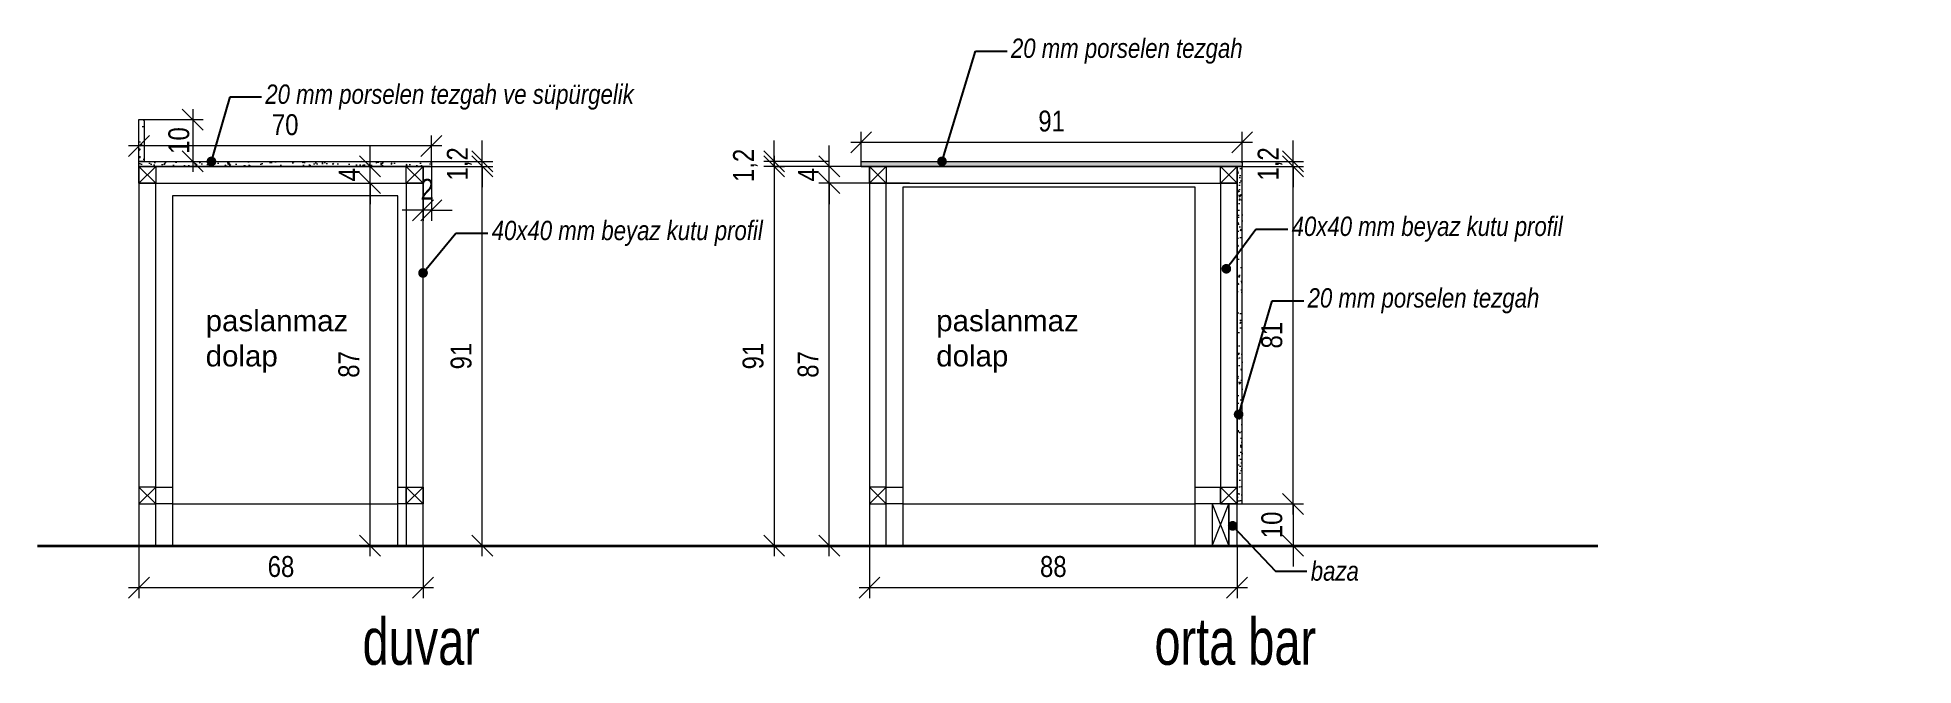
# Model space of a CAD drawing. Header units: centimetres. Extents: x 129504 to 136745, y 33909 to 36322.
# Drawn here: x 130194.8 to 130644, y 33909 to 34059.3 of the extents above; entities that cross this region are included whole.
import ezdxf
from ezdxf import colors
from ezdxf.entities.mleader import LeaderData, LeaderLine
from ezdxf.math import Vec2, Vec3

# ---------------------------------------------------------------- set-up
doc = ezdxf.new("R2010")
doc.units = ezdxf.units.CM
doc.header["$LTSCALE"] = 10
doc.header["$MEASUREMENT"] = 0
doc.header["$PDMODE"] = 3
doc.header["$PDSIZE"] = 20
doc.linetypes.add('DASHED2', pattern=[9.525, 6.35, -3.175])
for name, color, linetype, lineweight in [('dim-int-BE', 161, 'Continuous', 0), ('no3_demir', 193, 'Continuous', 18), ('no3_mermer gorunus on', 31, 'Continuous', 15), ('no3_mermer kesit', 21, 'Continuous', 15), ('no3_paslanmaz gorunus on', 163, 'Continuous', 15), ('no3_paslanmaz kesit arka', 145, 'Continuous', 13), ('no3_yazı tefriş', 152, 'Continuous', 0), ('text-mtrl-BE', 127, 'Continuous', 20)]:
    doc.layers.add(name, color=color, linetype=linetype, lineweight=lineweight)
doc.layers.add('I-Anno-Note', color=11, linetype='Continuous')
doc.styles.add('ATG_ROMANS', font='GOTHIC.TTF', dxfattribs={"width": 0.75})
doc.styles.add('BE', font='ARIALN.TTF')
doc.styles.get("Standard").update_dxf_attribs({"font": 'arial.ttf'})
doc.dimstyles.new('BE-50', dxfattribs={"dimscale": 100, "dimtxt": 0.05, "dimasz": 0.05, "dimexe": 0.025, "dimexo": 0, "dimgap": 0.025, "dimtad": 1, "dimdec": 1, "dimrnd": 0.5, "dimdsep": 46, "dimtxsty": 'BE', "dimblk": 'OBLIQUE', "dimcen": 0.5, "dimdle": 0.025, "dimclrd": 256, "dimclre": 256, "dimclrt": 256, "dimadec": 0, "dimazin": 2, "dimtm": 1e-09, "dimtfac": 1, "dimtdec": 1, "dimtix": 1, "dimtmove": 2, "dimatfit": 0, "dimldrblk": 'DOT', "dimfxl": 0.5, "dimfxlon": 1, "dimtolj": 1, "dimlwd": -1, "dimlwe": 0, "dimarcsym": 0})

msp = doc.modelspace()

# ---------------------------------------------------------------- texts
at = {"layer": 'I-Anno-Note', "color": 2, "attachment_point": 5, "style": 'ATG_ROMANS'}
for s, insert, char_height in [('\\A1;duvar', (130286.7, 33914.65, 0), 11.197), ('\\A1;orta bar', (130481.6, 33914.65, 0), 11.1973)]:
    msp.add_mtext(s, dxfattribs=dict(at, insert=insert, char_height=char_height))
at = {"layer": 'no3_yazı tefriş', "char_height": 5.0545, "width": 47.5911, "attachment_point": 1}
for insert in [(130235.09, 33994.02, 0), (130409.99, 33994.02, 0)]:
    msp.add_mtext('paslanmaz dolap', dxfattribs=dict(at, insert=insert))

# ---------------------------------------------------------------- blocks, each defined once
blk = doc.blocks.new('_Dot')
at = {"color": 0, "linetype": 'ByBlock', "lineweight": -2}
blk.add_line((-0.5, 0), (-1, 0), dxfattribs=at)
at = {"color": 0, "linetype": 'ByBlock', "const_width": 0.5}
blk.add_lwpolyline([(-0.25, 0, 1), (0.25, 0, 1)], format="xyb", close=True, dxfattribs=at)
blk = doc.blocks.new('_Oblique')
at = {"color": 0, "linetype": 'ByBlock', "lineweight": -2}
blk.add_line((-0.5, -0.5), (0.5, 0.5), dxfattribs=at)
blk = doc.blocks.new('*D29')
at = {"layer": 'Defpoints', "color": 0, "transparency": 16777216}
for p in [(130287.13, 34028.42), (130301.32, 34028.42), (130287.13, 33937.62)]:
    blk.add_point(p, dxfattribs=at)
at = {"layer": 'dim-int-BE', "transparency": 16777216}
blk.add_line((130301.32, 33935.12), (130301.32, 34030.92), dxfattribs=at)
at = {"layer": 'dim-int-BE', "linetype": 'DASHED2', "lineweight": 0, "transparency": 16777216}
for p, q in [((130287.13, 34028.42), (130303.82, 34028.42)), ((130287.13, 33937.62), (130303.82, 33937.62))]:
    blk.add_line(p, q, dxfattribs=at)
at = {"layer": 'dim-int-BE', "transparency": 16777216, "xscale": 5, "yscale": 5, "zscale": 5}
for p, rotation in [((130301.32, 34028.42), 90), ((130301.32, 33937.62), 270)]:
    blk.add_blockref('_Oblique', p, dxfattribs=dict(at, rotation=rotation))
at = {"layer": 'dim-int-BE', "transparency": 16777216, "insert": (130296.27, 33983.02), "char_height": 5, "attachment_point": 5, "rotation": 90, "style": 'BE'}
blk.add_mtext('\\A1;91', dxfattribs=at)
blk = doc.blocks.new('*D30')
at = {"layer": 'Defpoints', "color": 0, "transparency": 16777216}
for p in [(130287.13, 34028.42), (130288.83, 34029.62), (130301.32, 34029.62)]:
    blk.add_point(p, dxfattribs=at)
at = {"layer": 'dim-int-BE', "transparency": 16777216}
for p, q in [((130301.32, 34029.62), (130301.32, 34034.62)), ((130301.32, 34028.42), (130301.32, 34029.62)), ((130301.32, 34028.42), (130301.32, 34023.42))]:
    blk.add_line(p, q, dxfattribs=at)
at = {"layer": 'dim-int-BE', "linetype": 'DASHED2', "lineweight": 0, "transparency": 16777216}
for p, q in [((130287.13, 34028.42), (130303.82, 34028.42)), ((130288.83, 34029.62), (130303.82, 34029.62))]:
    blk.add_line(p, q, dxfattribs=at)
at = {"layer": 'dim-int-BE', "transparency": 16777216, "xscale": 5, "yscale": 5, "zscale": 5}
for p, rotation in [((130301.32, 34029.62), 270), ((130301.32, 34028.42), 90)]:
    blk.add_blockref('_Oblique', p, dxfattribs=dict(at, rotation=rotation))
at = {"layer": 'dim-int-BE', "transparency": 16777216, "insert": (130295.81, 34029.02), "char_height": 5, "attachment_point": 5, "rotation": 90, "style": 'BE'}
blk.add_mtext('\\A1;1,2', dxfattribs=at)
blk = doc.blocks.new('*D26')
at = {"layer": 'Defpoints', "color": 0, "transparency": 16777216}
for p in [(130255.29, 34024.42), (130274.46, 34024.42), (130255.29, 33937.62)]:
    blk.add_point(p, dxfattribs=at)
at = {"layer": 'dim-int-BE', "transparency": 16777216}
blk.add_line((130274.46, 33935.12), (130274.46, 34026.92), dxfattribs=at)
at = {"layer": 'dim-int-BE', "linetype": 'DASHED2', "lineweight": 0, "transparency": 16777216}
for p, q in [((130255.29, 34024.42), (130276.96, 34024.42)), ((130255.29, 33937.62), (130276.96, 33937.62))]:
    blk.add_line(p, q, dxfattribs=at)
at = {"layer": 'dim-int-BE', "transparency": 16777216, "xscale": 5, "yscale": 5, "zscale": 5}
for p, rotation in [((130274.46, 34024.42), 90), ((130274.46, 33937.62), 270)]:
    blk.add_blockref('_Oblique', p, dxfattribs=dict(at, rotation=rotation))
at = {"layer": 'dim-int-BE', "transparency": 16777216, "insert": (130269.4, 33981.02), "char_height": 5, "attachment_point": 5, "rotation": 90, "style": 'BE'}
blk.add_mtext('\\A1;87', dxfattribs=at)
blk = doc.blocks.new('*D27')
at = {"layer": 'Defpoints', "color": 0, "transparency": 16777216}
for p in [(130274.46, 34028.42), (130274.46, 34028.42), (130274.46, 34024.42)]:
    blk.add_point(p, dxfattribs=at)
at = {"layer": 'dim-int-BE', "transparency": 16777216}
for p, q in [((130274.46, 34028.42), (130274.46, 34033.42)), ((130274.46, 34024.42), (130274.46, 34028.42)), ((130274.46, 34024.42), (130274.46, 34019.42))]:
    blk.add_line(p, q, dxfattribs=at)
at = {"layer": 'dim-int-BE', "linetype": 'DASHED2', "lineweight": 0, "transparency": 16777216}
for p, q in [((130274.46, 34028.42), (130276.96, 34028.42)), ((130274.46, 34024.42), (130276.96, 34024.42))]:
    blk.add_line(p, q, dxfattribs=at)
at = {"layer": 'dim-int-BE', "transparency": 16777216, "xscale": 5, "yscale": 5, "zscale": 5}
for p, rotation in [((130274.46, 34028.42), 270), ((130274.46, 34024.42), 90)]:
    blk.add_blockref('_Oblique', p, dxfattribs=dict(at, rotation=rotation))
at = {"layer": 'dim-int-BE', "transparency": 16777216, "insert": (130269.46, 34026.42), "char_height": 5, "attachment_point": 5, "rotation": 90, "style": 'BE'}
blk.add_mtext('\\A1;4', dxfattribs=at)
blk = doc.blocks.new('*D28')
at = {"layer": 'Defpoints', "color": 0, "transparency": 16777216}
for p in [(130219.13, 33937.62), (130287.13, 33937.62), (130219.13, 33927.57)]:
    blk.add_point(p, dxfattribs=at)
at = {"layer": 'dim-int-BE', "linetype": 'DASHED2', "lineweight": 0, "transparency": 16777216}
for p, q in [((130219.13, 33937.62), (130219.13, 33925.07)), ((130287.13, 33937.62), (130287.13, 33925.07))]:
    blk.add_line(p, q, dxfattribs=at)
at = {"layer": 'dim-int-BE', "transparency": 16777216}
blk.add_line((130289.63, 33927.57), (130216.63, 33927.57), dxfattribs=at)
at = {"layer": 'dim-int-BE', "transparency": 16777216, "xscale": 5, "yscale": 5, "zscale": 5, "rotation": 180}
blk.add_blockref('_Oblique', (130219.13, 33927.57), dxfattribs=at)
at = {"layer": 'dim-int-BE', "transparency": 16777216, "xscale": 5, "yscale": 5, "zscale": 5}
blk.add_blockref('_Oblique', (130287.13, 33927.57), dxfattribs=at)
at = {"layer": 'dim-int-BE', "transparency": 16777216, "insert": (130253.13, 33932.62), "char_height": 5, "attachment_point": 5, "style": 'BE'}
blk.add_mtext('\\A1;68', dxfattribs=at)
blk = doc.blocks.new('*D31')
at = {"layer": 'Defpoints', "color": 0, "transparency": 16777216}
for p in [(130287.13, 34028.42), (130289.13, 34028.42), (130287.13, 34017.93)]:
    blk.add_point(p, dxfattribs=at)
at = {"layer": 'dim-int-BE', "linetype": 'DASHED2', "lineweight": 0, "transparency": 16777216}
for p, q in [((130287.13, 34028.42), (130287.13, 34015.43)), ((130289.13, 34028.42), (130289.13, 34015.43))]:
    blk.add_line(p, q, dxfattribs=at)
at = {"layer": 'dim-int-BE', "transparency": 16777216}
for p, q in [((130287.13, 34017.93), (130282.13, 34017.93)), ((130289.13, 34017.93), (130287.13, 34017.93)), ((130289.13, 34017.93), (130294.13, 34017.93))]:
    blk.add_line(p, q, dxfattribs=at)
at = {"layer": 'dim-int-BE', "transparency": 16777216, "xscale": 5, "yscale": 5, "zscale": 5}
blk.add_blockref('_Oblique', (130287.13, 34017.93), dxfattribs=at)
at = {"layer": 'dim-int-BE', "transparency": 16777216, "xscale": 5, "yscale": 5, "zscale": 5, "rotation": 180}
blk.add_blockref('_Oblique', (130289.13, 34017.93), dxfattribs=at)
at = {"layer": 'dim-int-BE', "transparency": 16777216, "insert": (130288.13, 34022.94), "char_height": 5, "attachment_point": 5, "style": 'BE'}
blk.add_mtext('\\A1;2', dxfattribs=at)
blk = doc.blocks.new('*D32')
at = {"layer": 'Defpoints', "color": 0, "transparency": 16777216}
for p in [(130219.13, 34033.33), (130219.13, 34029.62, 0), (130289.13, 34029.32)]:
    blk.add_point(p, dxfattribs=at)
at = {"layer": 'dim-int-BE', "linetype": 'DASHED2', "lineweight": 0, "transparency": 16777216}
for p, q in [((130219.13, 34029.62), (130219.13, 34035.83)), ((130289.13, 34029.32), (130289.13, 34035.83))]:
    blk.add_line(p, q, dxfattribs=at)
at = {"layer": 'dim-int-BE', "transparency": 16777216}
blk.add_line((130291.63, 34033.33), (130216.63, 34033.33), dxfattribs=at)
at = {"layer": 'dim-int-BE', "transparency": 16777216, "xscale": 5, "yscale": 5, "zscale": 5, "rotation": 180}
blk.add_blockref('_Oblique', (130219.13, 34033.33), dxfattribs=at)
at = {"layer": 'dim-int-BE', "transparency": 16777216, "xscale": 5, "yscale": 5, "zscale": 5}
blk.add_blockref('_Oblique', (130289.13, 34033.33), dxfattribs=at)
at = {"layer": 'dim-int-BE', "transparency": 16777216, "insert": (130254.13, 34038.38), "char_height": 5, "attachment_point": 5, "style": 'BE'}
blk.add_mtext('\\A1;70', dxfattribs=at)
blk = doc.blocks.new('*D33')
at = {"layer": 'Defpoints', "color": 0, "transparency": 16777216}
for p in [(130219.13, 34039.62, 0), (130219.73, 34029.62, 0), (130231.98, 34029.62)]:
    blk.add_point(p, dxfattribs=at)
at = {"layer": 'dim-int-BE', "linetype": 'DASHED2', "lineweight": 0, "transparency": 16777216}
for p, q in [((130219.13, 34039.62), (130234.48, 34039.62)), ((130219.73, 34029.62), (130234.48, 34029.62))]:
    blk.add_line(p, q, dxfattribs=at)
at = {"layer": 'dim-int-BE', "transparency": 16777216}
blk.add_line((130231.98, 34042.12), (130231.98, 34027.12), dxfattribs=at)
at = {"layer": 'dim-int-BE', "transparency": 16777216, "xscale": 5, "yscale": 5, "zscale": 5}
for p, rotation in [((130231.98, 34039.62), 90), ((130231.98, 34029.62), 270)]:
    blk.add_blockref('_Oblique', p, dxfattribs=dict(at, rotation=rotation))
at = {"layer": 'dim-int-BE', "transparency": 16777216, "insert": (130228.69, 34034.62), "char_height": 5, "attachment_point": 5, "rotation": 90, "style": 'BE'}
blk.add_mtext('\\A1;10', dxfattribs=at)
blk = doc.blocks.new('*D35')
at = {"layer": 'Defpoints', "color": 0, "transparency": 16777216}
for p in [(130482.03, 34028.42), (130495.42, 34028.42), (130482.03, 33947.62)]:
    blk.add_point(p, dxfattribs=at)
at = {"layer": 'dim-int-BE', "transparency": 16777216}
blk.add_line((130495.42, 33945.12), (130495.42, 34030.92), dxfattribs=at)
at = {"layer": 'dim-int-BE', "linetype": 'DASHED2', "lineweight": 0, "transparency": 16777216}
for p, q in [((130482.03, 34028.42), (130497.92, 34028.42)), ((130482.03, 33947.62), (130497.92, 33947.62))]:
    blk.add_line(p, q, dxfattribs=at)
at = {"layer": 'dim-int-BE', "transparency": 16777216, "xscale": 5, "yscale": 5, "zscale": 5}
for p, rotation in [((130495.42, 34028.42), 90), ((130495.42, 33947.62), 270)]:
    blk.add_blockref('_Oblique', p, dxfattribs=dict(at, rotation=rotation))
at = {"layer": 'dim-int-BE', "transparency": 16777216, "insert": (130490.37, 33988.02), "char_height": 5, "attachment_point": 5, "rotation": 90, "style": 'BE'}
blk.add_mtext('\\A1;81', dxfattribs=at)
blk = doc.blocks.new('*D36')
at = {"layer": 'Defpoints', "color": 0, "transparency": 16777216}
for p in [(130482.03, 34028.42), (130482.93, 34029.62), (130495.42, 34029.62)]:
    blk.add_point(p, dxfattribs=at)
at = {"layer": 'dim-int-BE', "transparency": 16777216}
for p, q in [((130495.42, 34029.62), (130495.42, 34034.62)), ((130495.42, 34028.42), (130495.42, 34029.62)), ((130495.42, 34028.42), (130495.42, 34023.42))]:
    blk.add_line(p, q, dxfattribs=at)
at = {"layer": 'dim-int-BE', "linetype": 'DASHED2', "lineweight": 0, "transparency": 16777216}
for p, q in [((130482.03, 34028.42), (130497.92, 34028.42)), ((130482.93, 34029.62), (130497.92, 34029.62))]:
    blk.add_line(p, q, dxfattribs=at)
at = {"layer": 'dim-int-BE', "transparency": 16777216, "xscale": 5, "yscale": 5, "zscale": 5}
for p, rotation in [((130495.42, 34029.62), 270), ((130495.42, 34028.42), 90)]:
    blk.add_blockref('_Oblique', p, dxfattribs=dict(at, rotation=rotation))
at = {"layer": 'dim-int-BE', "transparency": 16777216, "insert": (130489.92, 34029.02), "char_height": 5, "attachment_point": 5, "rotation": 90, "style": 'BE'}
blk.add_mtext('\\A1;1,2', dxfattribs=at)
blk = doc.blocks.new('*D34')
at = {"layer": 'Defpoints', "color": 0, "transparency": 16777216}
for p in [(130394.03, 33937.62), (130482.03, 33937.62), (130394.03, 33927.57)]:
    blk.add_point(p, dxfattribs=at)
at = {"layer": 'dim-int-BE', "linetype": 'DASHED2', "lineweight": 0, "transparency": 16777216}
for p, q in [((130394.03, 33937.62), (130394.03, 33925.07)), ((130482.03, 33937.62), (130482.03, 33925.07))]:
    blk.add_line(p, q, dxfattribs=at)
at = {"layer": 'dim-int-BE', "transparency": 16777216}
blk.add_line((130484.53, 33927.57), (130391.53, 33927.57), dxfattribs=at)
at = {"layer": 'dim-int-BE', "transparency": 16777216, "xscale": 5, "yscale": 5, "zscale": 5, "rotation": 180}
blk.add_blockref('_Oblique', (130394.03, 33927.57), dxfattribs=at)
at = {"layer": 'dim-int-BE', "transparency": 16777216, "xscale": 5, "yscale": 5, "zscale": 5}
blk.add_blockref('_Oblique', (130482.03, 33927.57), dxfattribs=at)
at = {"layer": 'dim-int-BE', "transparency": 16777216, "insert": (130438.03, 33932.62), "char_height": 5, "attachment_point": 5, "style": 'BE'}
blk.add_mtext('\\A1;88', dxfattribs=at)
blk = doc.blocks.new('*D37')
at = {"layer": 'Defpoints', "color": 0, "transparency": 16777216}
for p in [(130483.23, 34034.2), (130392.03, 34029.62), (130483.23, 34029.32)]:
    blk.add_point(p, dxfattribs=at)
at = {"layer": 'dim-int-BE', "linetype": 'DASHED2', "lineweight": 0, "transparency": 16777216}
for p, q in [((130392.03, 34029.62), (130392.03, 34036.7)), ((130483.23, 34029.32), (130483.23, 34036.7))]:
    blk.add_line(p, q, dxfattribs=at)
at = {"layer": 'dim-int-BE', "transparency": 16777216}
blk.add_line((130389.53, 34034.2), (130485.73, 34034.2), dxfattribs=at)
at = {"layer": 'dim-int-BE', "transparency": 16777216, "xscale": 5, "yscale": 5, "zscale": 5, "rotation": 180}
blk.add_blockref('_Oblique', (130392.03, 34034.2), dxfattribs=at)
at = {"layer": 'dim-int-BE', "transparency": 16777216, "xscale": 5, "yscale": 5, "zscale": 5}
blk.add_blockref('_Oblique', (130483.23, 34034.2), dxfattribs=at)
at = {"layer": 'dim-int-BE', "transparency": 16777216, "insert": (130437.63, 34039.25), "char_height": 5, "attachment_point": 5, "style": 'BE'}
blk.add_mtext('\\A1;91', dxfattribs=at)
blk = doc.blocks.new('*D38')
at = {"layer": 'Defpoints', "color": 0, "transparency": 16777216}
for p in [(130384.39, 34024.42), (130403.56, 34024.42), (130403.56, 33937.62)]:
    blk.add_point(p, dxfattribs=at)
at = {"layer": 'dim-int-BE', "transparency": 16777216}
blk.add_line((130384.39, 33935.12), (130384.39, 34026.92), dxfattribs=at)
at = {"layer": 'dim-int-BE', "linetype": 'DASHED2', "lineweight": 0, "transparency": 16777216}
for p, q in [((130403.56, 34024.42), (130381.89, 34024.42)), ((130403.56, 33937.62), (130381.89, 33937.62))]:
    blk.add_line(p, q, dxfattribs=at)
at = {"layer": 'dim-int-BE', "transparency": 16777216, "xscale": 5, "yscale": 5, "zscale": 5}
for p, rotation in [((130384.39, 34024.42), 90), ((130384.39, 33937.62), 270)]:
    blk.add_blockref('_Oblique', p, dxfattribs=dict(at, rotation=rotation))
at = {"layer": 'dim-int-BE', "transparency": 16777216, "insert": (130379.34, 33981.02), "char_height": 5, "attachment_point": 5, "rotation": 90, "style": 'BE'}
blk.add_mtext('\\A1;87', dxfattribs=at)
blk = doc.blocks.new('*D39')
at = {"layer": 'Defpoints', "color": 0, "transparency": 16777216}
for p in [(130384.39, 34028.42), (130384.39, 34028.42), (130384.39, 34024.42)]:
    blk.add_point(p, dxfattribs=at)
at = {"layer": 'dim-int-BE', "transparency": 16777216}
for p, q in [((130384.39, 34028.42), (130384.39, 34033.42)), ((130384.39, 34024.42), (130384.39, 34028.42)), ((130384.39, 34024.42), (130384.39, 34019.42))]:
    blk.add_line(p, q, dxfattribs=at)
at = {"layer": 'dim-int-BE', "linetype": 'DASHED2', "lineweight": 0, "transparency": 16777216}
for p, q in [((130384.39, 34028.42), (130381.89, 34028.42)), ((130384.39, 34024.42), (130381.89, 34024.42))]:
    blk.add_line(p, q, dxfattribs=at)
at = {"layer": 'dim-int-BE', "transparency": 16777216, "xscale": 5, "yscale": 5, "zscale": 5}
for p, rotation in [((130384.39, 34028.42), 270), ((130384.39, 34024.42), 90)]:
    blk.add_blockref('_Oblique', p, dxfattribs=dict(at, rotation=rotation))
at = {"layer": 'dim-int-BE', "transparency": 16777216, "insert": (130379.39, 34026.42), "char_height": 5, "attachment_point": 5, "rotation": 90, "style": 'BE'}
blk.add_mtext('\\A1;4', dxfattribs=at)
blk = doc.blocks.new('*D40')
at = {"layer": 'Defpoints', "color": 0, "transparency": 16777216}
for p in [(130371.21, 34029.62), (130371.21, 34028.42), (130384.39, 34029.62)]:
    blk.add_point(p, dxfattribs=at)
at = {"layer": 'dim-int-BE', "transparency": 16777216}
for p, q in [((130371.21, 34029.62), (130371.21, 34034.62)), ((130371.21, 34028.42), (130371.21, 34029.62)), ((130371.21, 34028.42), (130371.21, 34023.42))]:
    blk.add_line(p, q, dxfattribs=at)
at = {"layer": 'dim-int-BE', "linetype": 'DASHED2', "lineweight": 0, "transparency": 16777216}
for p, q in [((130384.39, 34029.62), (130368.71, 34029.62)), ((130371.21, 34028.42), (130373.71, 34028.42))]:
    blk.add_line(p, q, dxfattribs=at)
at = {"layer": 'dim-int-BE', "transparency": 16777216, "xscale": 5, "yscale": 5, "zscale": 5}
for p, rotation in [((130371.21, 34029.62), 270), ((130371.21, 34028.42), 90)]:
    blk.add_blockref('_Oblique', p, dxfattribs=dict(at, rotation=rotation))
at = {"layer": 'dim-int-BE', "transparency": 16777216, "insert": (130364.32, 34028.67), "char_height": 5, "attachment_point": 5, "rotation": 90, "style": 'BE'}
blk.add_mtext('\\A1;1,2', dxfattribs=at)
blk = doc.blocks.new('*D41')
at = {"layer": 'Defpoints', "color": 0, "transparency": 16777216}
for p in [(130483.23, 33947.62), (130482.03, 33937.62), (130495.42, 33937.62)]:
    blk.add_point(p, dxfattribs=at)
at = {"layer": 'dim-int-BE', "transparency": 16777216}
for p, q in [((130495.42, 33947.62), (130495.42, 33952.62)), ((130495.42, 33947.62), (130495.42, 33937.62)), ((130495.42, 33937.62), (130495.42, 33932.62))]:
    blk.add_line(p, q, dxfattribs=at)
at = {"layer": 'dim-int-BE', "linetype": 'DASHED2', "lineweight": 0, "transparency": 16777216}
for p, q in [((130483.23, 33947.62), (130497.92, 33947.62)), ((130482.03, 33937.62), (130497.92, 33937.62))]:
    blk.add_line(p, q, dxfattribs=at)
at = {"layer": 'dim-int-BE', "transparency": 16777216, "xscale": 5, "yscale": 5, "zscale": 5}
for p, rotation in [((130495.42, 33947.62), 270), ((130495.42, 33937.62), 90)]:
    blk.add_blockref('_Oblique', p, dxfattribs=dict(at, rotation=rotation))
at = {"layer": 'dim-int-BE', "transparency": 16777216, "insert": (130490.37, 33942.62), "char_height": 5, "attachment_point": 5, "rotation": 90, "style": 'BE'}
blk.add_mtext('\\A1;10', dxfattribs=at)
blk = doc.blocks.new('*D42')
at = {"layer": 'Defpoints', "color": 0, "transparency": 16777216}
for p in [(130392.03, 34028.42), (130371.21, 33937.62), (130398.03, 33937.62)]:
    blk.add_point(p, dxfattribs=at)
at = {"layer": 'dim-int-BE', "transparency": 16777216}
blk.add_line((130371.21, 34030.92), (130371.21, 33935.12), dxfattribs=at)
at = {"layer": 'dim-int-BE', "linetype": 'DASHED2', "lineweight": 0, "transparency": 16777216}
for p, q in [((130392.03, 34028.42), (130368.71, 34028.42)), ((130398.03, 33937.62), (130368.71, 33937.62))]:
    blk.add_line(p, q, dxfattribs=at)
at = {"layer": 'dim-int-BE', "transparency": 16777216, "xscale": 5, "yscale": 5, "zscale": 5}
for p, rotation in [((130371.21, 34028.42), 90), ((130371.21, 33937.62), 270)]:
    blk.add_blockref('_Oblique', p, dxfattribs=dict(at, rotation=rotation))
at = {"layer": 'dim-int-BE', "transparency": 16777216, "insert": (130366.16, 33983.02), "char_height": 5, "attachment_point": 5, "rotation": 90, "style": 'BE'}
blk.add_mtext('\\A1;91', dxfattribs=at)

# ---------------------------------------------------------------- dimensions: what is measured, and where the dimension line sits
at = {"layer": 'dim-int-BE'}
for base, p1, p2, picture, middle in [((130219.13, 34033.33), (130289.13, 34029.32), (130219.13, 34029.62, 0), '*D32', (130254.13, 34038.38)), ((130483.23, 34034.2), (130392.03, 34029.62), (130483.23, 34029.32), '*D37', (130437.63, 34039.25)), ((130287.13, 34017.93), (130289.13, 34028.42), (130287.13, 34028.42), '*D31', (130288.13, 34022.94)), ((130219.13, 33927.57), (130287.13, 33937.62), (130219.13, 33937.62), '*D28', (130253.13, 33932.62)), ((130394.03, 33927.57), (130482.03, 33937.62), (130394.03, 33937.62), '*D34', (130438.03, 33932.62))]:
    dim = msp.add_linear_dim(base=base, p1=p1, p2=p2, dimstyle='BE-50', dxfattribs=at)
    dim.commit()
    dim.dimension.update_dxf_attribs({"geometry": picture, "text_midpoint": middle})
dim = msp.add_linear_dim(base=(130231.98, 34029.62), p1=(130219.13, 34039.62, 0), p2=(130219.73, 34029.62, 0), angle=90, dimstyle='BE-50', dxfattribs=at)
dim.commit()
dim.dimension.update_dxf_attribs({"geometry": '*D33', "text_midpoint": (130228.69, 34034.62), "dimtype": 160})
for p1, p2, distance, picture, middle in [((130274.46, 34024.42), (130274.46, 34028.42), 0, '*D27', (130269.46, 34026.42)), ((130287.13, 33937.62), (130287.13, 34028.42), -14.19, '*D29', (130296.27, 33983.02)), ((130384.39, 34024.42), (130384.39, 34028.42), 0, '*D39', (130379.39, 34026.42)), ((130482.03, 33947.62), (130482.03, 34028.42), -13.39, '*D35', (130490.37, 33988.02)), ((130255.29, 33937.62), (130255.29, 34024.42), -19.17, '*D26', (130269.4, 33981.02)), ((130403.56, 33937.62), (130403.56, 34024.42), 19.17, '*D38', (130379.34, 33981.02))]:
    dim = msp.add_aligned_dim(p1=p1, p2=p2, distance=distance, dimstyle='BE-50', dxfattribs=at)
    dim.commit()
    dim.dimension.update_dxf_attribs({"geometry": picture, "text_midpoint": middle})
for base, p1, p2, picture, middle in [((130301.32, 34029.62), (130287.13, 34028.42), (130288.83, 34029.62), '*D30', (130295.81, 34029.02)), ((130495.42, 34029.62), (130482.03, 34028.42), (130482.93, 34029.62), '*D36', (130489.92, 34029.02))]:
    dim = msp.add_linear_dim(base=base, p1=p1, p2=p2, angle=270, text='<>,2', dimstyle='BE-50', dxfattribs=at)
    dim.commit()
    dim.dimension.update_dxf_attribs({"geometry": picture, "text_midpoint": middle})
dim = msp.add_linear_dim(base=(130371.21, 34029.62), p1=(130371.21, 34028.42), p2=(130384.39, 34029.62), angle=270, text='<>,2', dimstyle='BE-50', dxfattribs=at)
dim.commit()
dim.dimension.update_dxf_attribs({"geometry": '*D40', "text_midpoint": (130364.32, 34028.67), "dimtype": 160})
for base, p1, p2, picture, middle in [((130371.21, 33937.62), (130392.03, 34028.42), (130398.03, 33937.62), '*D42', (130366.16, 33983.02)), ((130495.42, 33937.62), (130483.23, 33947.62), (130482.03, 33937.62), '*D41', (130490.37, 33942.62))]:
    dim = msp.add_linear_dim(base=base, p1=p1, p2=p2, angle=90, dimstyle='BE-50', dxfattribs=at)
    dim.commit()
    dim.dimension.update_dxf_attribs({"geometry": picture, "text_midpoint": middle})

# ---------------------------------------------------------------- hatches: boundary and pattern name
at = {"layer": 'no3_mermer gorunus on'}
h = msp.add_hatch(dxfattribs=at)
h.set_pattern_fill('AR-CONC', color=256, scale=0.5, angle=180)
h.set_pattern_definition([(230, (0, -1), (-3.58630091, 0.313760675), [0.375, -4.125]), (175, (0, -1), (0.69375667, -3.76096067), [0.3, -3.3]), (280.4514445, (-0.299, -0.974), (-2.89254423, -3.447199955), [0.31870096, -3.50571056]), (226.1842, (-1e-16, -2), (-5.33620665, 0.8275964), [0.5625, -6.1875]), (276.6356355, (-0.4447, -1.931), (-4.67330973, -4.870593), [0.4780517, -5.2585688]), (171.184164, (-1e-16, -2), (-4.67330973, -4.870593), [0.45, -4.95]), (201, (-0.5, -1.75), (-2.98453526, 2.013094453), [0.375, -4.125]), (146, (-0.5, -1.75), (-1.21657666, -3.62575023), [0.3, -3.3]), (251.4514447, (-0.7487, -1.5822), (-4.20111188, -1.61265576), [0.31870095, -3.50571056]), (217.5, (0, -1), (-0.060799277, -1.664469269), [0, -3.26, 0, -3.35, 0, -3.3125]), (187.5, (0, -1), (-1.315347687, -1.97205856), [0, -1.91, 0, -3.185, 0, -1.2625]), (147.5, (1.115, -1), (-2.669112181, 0.112774359), [0, -1.25, 0, -3.9, 0, -5.175]), (137.5, (1.615, -1), (-2.915930847, -0.50052491), [0, -1.625, 0, -2.59, 0, -3.675])])
h.paths.add_polyline_path([(130220.33, 34039.32), (130220.03, 34039.62), (130219.13, 34039.62), (130219.13, 34029.62), (130220.33, 34029.62)])
h.paths.add_polyline_path([(130289.13, 34029.32), (130288.83, 34029.62), (130219.13, 34029.62), (130219.13, 34028.42), (130289.13, 34028.42)])
h.paths.add_polyline_path([(130225.65, 34030.02), (130225.65, 34038.89), (130215.24, 34038.89), (130215.24, 34030.02)], flags=9)
h = msp.add_hatch(dxfattribs=at)
h.set_pattern_fill('AR-CONC', color=256, scale=0.5, angle=180)
h.set_pattern_definition([(230, (0, -2), (-3.58630091, 0.313760675), [0.375, -4.125]), (175, (0, -2), (0.69375667, -3.76096067), [0.3, -3.3]), (280.4514445, (-0.299, -1.974), (-2.89254423, -3.447199955), [0.31870096, -3.50571056]), (226.1842, (-1e-16, -3), (-5.33620665, 0.8275964), [0.5625, -6.1875]), (276.6356355, (-0.4447, -2.931), (-4.67330973, -4.870593), [0.4780517, -5.2585688]), (171.184164, (-1e-16, -3), (-4.67330973, -4.870593), [0.45, -4.95]), (201, (-0.5, -2.75), (-2.98453526, 2.013094453), [0.375, -4.125]), (146, (-0.5, -2.75), (-1.21657666, -3.62575023), [0.3, -3.3]), (251.4514447, (-0.7487, -2.5822), (-4.20111188, -1.61265576), [0.31870095, -3.50571056]), (217.5, (0, -2), (-0.060799277, -1.664469269), [0, -3.26, 0, -3.35, 0, -3.3125]), (187.5, (0, -2), (-1.315347687, -1.97205856), [0, -1.91, 0, -3.185, 0, -1.2625]), (147.5, (1.115, -2), (-2.669112181, 0.112774359), [0, -1.25, 0, -3.9, 0, -5.175]), (137.5, (1.615, -2), (-2.915930847, -0.50052491), [0, -1.625, 0, -2.59, 0, -3.675])])
h.paths.add_polyline_path([(130483.23, 34028.42), (130483.23, 34029.32), (130482.93, 34029.62), (130392.03, 34029.62), (130392.03, 34028.42)])
h = msp.add_hatch(dxfattribs=at)
h.set_pattern_fill('AR-CONC', color=256, scale=0.5, angle=180)
h.set_pattern_definition([(230, (0, 0.8), (-3.58630091, 0.313760675), [0.375, -4.125]), (175, (0, 0.8), (0.69375667, -3.76096067), [0.3, -3.3]), (280.4514445, (-0.299, 0.826), (-2.89254423, -3.447199955), [0.31870096, -3.50571056]), (226.1842, (-1e-16, -0.2), (-5.33620665, 0.8275964), [0.5625, -6.1875]), (276.6356355, (-0.4447, -0.131), (-4.67330973, -4.870593), [0.4780517, -5.2585688]), (171.184164, (-1e-16, -0.2), (-4.67330973, -4.870593), [0.45, -4.95]), (201, (-0.5, 0.05), (-2.98453526, 2.013094453), [0.375, -4.125]), (146, (-0.5, 0.05), (-1.21657666, -3.62575023), [0.3, -3.3]), (251.4514447, (-0.7487, 0.2178), (-4.20111188, -1.61265576), [0.31870095, -3.50571056]), (217.5, (0, 0.8), (-0.060799277, -1.664469269), [0, -3.26, 0, -3.35, 0, -3.3125]), (187.5, (0, 0.8), (-1.315347687, -1.97205856), [0, -1.91, 0, -3.185, 0, -1.2625]), (147.5, (1.115, 0.8), (-2.669112181, 0.112774359), [0, -1.25, 0, -3.9, 0, -5.175]), (137.5, (1.615, 0.8), (-2.915930847, -0.50052491), [0, -1.625, 0, -2.59, 0, -3.675])])
h.paths.add_polyline_path([(130483.23, 34028.42), (130482.03, 34028.42), (130482.03, 33947.62), (130483.23, 33947.62)])

# ---------------------------------------------------------------- linework, layer by layer
at = {"lineweight": 35}
msp.add_line((130194.83, 33937.62), (130568.37, 33937.62), dxfattribs=at)
at = {"layer": 'no3_demir', "color": 219, "lineweight": 5, "true_color": 0x4b2555}
for p, q in [((130219.13, 34028.42), (130223.13, 34024.42)), ((130219.13, 34024.42), (130223.13, 34028.42)), ((130283.13, 34028.42), (130287.13, 34024.42)), ((130283.13, 34024.42), (130287.13, 34028.42)), ((130394.03, 34028.42), (130398.03, 34024.42)), ((130394.03, 34024.42), (130398.03, 34028.42)), ((130478.03, 34028.42), (130482.03, 34024.42)), ((130478.03, 34024.42), (130482.03, 34028.42)), ((130223.13, 33951.62), (130219.13, 33947.62)), ((130223.13, 33947.62), (130219.13, 33951.62)), ((130283.13, 33951.62), (130287.13, 33947.62)), ((130283.13, 33947.62), (130287.13, 33951.62)), ((130398.03, 33951.62), (130394.03, 33947.62)), ((130398.03, 33947.62), (130394.03, 33951.62)), ((130478.03, 33951.62), (130482.03, 33947.62)), ((130478.03, 33947.62), (130482.03, 33951.62)), ((130476.03, 33947.62), (130480.03, 33937.62)), ((130476.03, 33937.62), (130480.03, 33947.62))]:
    msp.add_line(p, q, dxfattribs=at)
for points in [[(130219.13, 34024.42), (130287.13, 34024.42), (130287.13, 34028.42), (130219.13, 34028.42)], [(130223.13, 34024.42), (130219.13, 34024.42), (130219.13, 34028.42), (130223.13, 34028.42)], [(130287.13, 34024.42), (130283.13, 34024.42), (130283.13, 34028.42), (130287.13, 34028.42)], [(130394.03, 34024.42), (130482.03, 34024.42), (130482.03, 34028.42), (130394.03, 34028.42)], [(130398.03, 34024.42), (130394.03, 34024.42), (130394.03, 34028.42), (130398.03, 34028.42)], [(130482.03, 34024.42), (130478.03, 34024.42), (130478.03, 34028.42), (130482.03, 34028.42)], [(130219.13, 34024.42), (130219.13, 33937.62), (130223.13, 33937.62), (130223.13, 34024.42), (130219.13, 34024.42)], [(130283.13, 34024.42), (130283.13, 33937.62), (130287.13, 33937.62), (130287.13, 34024.42), (130283.13, 34024.42)], [(130394.03, 34024.42), (130394.03, 33937.62), (130398.03, 33937.62), (130398.03, 34024.42), (130394.03, 34024.42)], [(130478.03, 34024.42), (130478.03, 33947.62), (130482.03, 33947.62), (130482.03, 34024.42), (130478.03, 34024.42)], [(130219.13, 33947.62), (130223.13, 33947.62), (130223.13, 33951.62), (130219.13, 33951.62)], [(130287.13, 33947.62), (130283.13, 33947.62), (130283.13, 33951.62), (130287.13, 33951.62)], [(130394.03, 33947.62), (130398.03, 33947.62), (130398.03, 33951.62), (130394.03, 33951.62)], [(130482.03, 33947.62), (130478.03, 33947.62), (130478.03, 33951.62), (130482.03, 33951.62)], [(130480.03, 33947.62), (130476.03, 33947.62), (130476.03, 33937.62), (130480.03, 33937.62)]]:
    msp.add_lwpolyline(points, close=True, dxfattribs=at)
for points in [[(130227.13, 33947.62), (130223.13, 33947.62), (130223.13, 33951.62), (130227.13, 33951.62)], [(130281.07, 33951.62), (130283.13, 33951.62), (130283.13, 33947.62), (130281.07, 33947.62)], [(130402.03, 33947.62), (130398.03, 33947.62), (130398.03, 33951.62), (130402.03, 33951.62)], [(130472.03, 33951.62), (130478.03, 33951.62), (130478.03, 33947.62), (130472.03, 33947.62)]]:
    msp.add_lwpolyline(points, dxfattribs=at)
at = {"layer": 'no3_mermer kesit'}
msp.add_line((130219.13, 34029.62), (130219.13, 34039.62, 0), dxfattribs=at)
at = {"layer": 'no3_mermer kesit', "elevation": 0}
msp.add_lwpolyline([(130219.13, 34039.62), (130220.03, 34039.62), (130220.33, 34039.32), (130220.33, 34029.62), (130219.13, 34029.62)], dxfattribs=at)
at = {"layer": 'no3_mermer kesit'}
for points in [[(130289.13, 34028.42), (130219.13, 34028.42), (130219.13, 34029.62), (130288.83, 34029.62), (130289.13, 34029.32)], [(130483.23, 34028.42), (130392.03, 34028.42), (130392.03, 34029.62), (130482.93, 34029.62), (130483.23, 34029.32)], [(130483.23, 34028.42), (130482.03, 34028.42), (130482.03, 33947.62), (130483.23, 33947.62)], [(130482.03, 33947.62), (130480.03, 33947.62), (130480.03, 33937.62), (130482.03, 33937.62)]]:
    msp.add_lwpolyline(points, close=True, dxfattribs=at)
at = {"layer": 'no3_paslanmaz gorunus on'}
for p, q in [((130402.03, 34023.42), (130402.03, 33937.62)), ((130472.03, 34023.42), (130402.03, 34023.42)), ((130472.03, 33937.62), (130472.03, 34023.42)), ((130227.13, 34021.42), (130227.13, 33937.62)), ((130281.07, 34021.42), (130227.13, 34021.42)), ((130281.07, 33937.62), (130281.07, 34021.42)), ((130227.13, 33947.62), (130281.07, 33947.62)), ((130402.03, 33947.62), (130472.03, 33947.62))]:
    msp.add_line(p, q, dxfattribs=at)
at = {"layer": 'no3_paslanmaz kesit arka'}
for p, q in [((130219.13, 34028.42), (130286.63, 34028.42)), ((130392.03, 34028.42), (130481.53, 34028.42))]:
    msp.add_line(p, q, dxfattribs=at)

msp.set_redraw_order([(e.dxf.handle, doc.entitydb.next_handle()) for e in msp.query("TEXT MTEXT ATTDEF DIMENSION ARC_DIMENSION")])  # texts and dimensions are drawn at this point

# ---------------------------------------------------------------- leaders
at = {"layer": 'text-mtrl-BE'}
ml = msp.add_multileader_mtext('Standard', dxfattribs=at)
ml.set_content('{\\fArial Narrow|b0|i1|c162|p34;20 mm porselen tezgah}', color=256, style='BE')
ml.set_leader_properties()
ml.set_arrow_properties(name='DOT')
ml.build(insert=Vec2(0, 0))
ml.multileader.update_dxf_attribs({"arrow_head_size": 2.32})
ctx = ml.context
ctx.base_point, ctx.char_height, ctx.arrow_head_size, ctx.landing_gap_size, ctx.plane_origin = Vec3(130426.96, 34056.04), 4.6338, 2.32, 0.927, Vec3(130419.31, 34038.65)
notes = []
notes.append((ctx, [(0, (1, 1, 0), (130419.43, 34056.04), (1, 0), 7.52, [(0, [(130411.38, 34029.62)], 0, [])])]))
ctx.mtext.insert, ctx.mtext.width, ctx.mtext.flow_direction = Vec3(130427.88, 34059.03), 144.2937, 5
ml = msp.add_multileader_mtext('Standard', dxfattribs=at)
ml.set_content('{\\fArial Narrow|b0|i1|c162|p34;20 mm porselen tezgah ve süpürgelik}', color=256, style='BE')
ml.set_leader_properties()
ml.set_arrow_properties(name='DOT')
ml.build(insert=Vec2(0, 0))
ml.multileader.update_dxf_attribs({"arrow_head_size": 2.32})
ctx = ml.context
ctx.base_point, ctx.char_height, ctx.arrow_head_size, ctx.landing_gap_size, ctx.plane_origin = Vec3(130248.44, 34045.04), 4.6338, 2.32, 0.927, Vec3(130224.41, 34038.65)
notes.append((ctx, [(0, (1, 1, 0), (130240.92, 34045.04), (1, 0), 7.52, [(0, [(130236.47, 34029.62)], 0, [])])]))
ctx.mtext.insert, ctx.mtext.width, ctx.mtext.flow_direction = Vec3(130249.37, 34048.03), 144.2937, 5
ml = msp.add_multileader_mtext('Standard', dxfattribs=at)
ml.set_content('{\\fArial Narrow|b0|i1|c162|p34;40x40 mm beyaz kutu profil}', color=256, style='BE')
ml.set_leader_properties()
ml.set_arrow_properties(name='DOT')
ml.build(insert=Vec2(0, 0))
ml.multileader.update_dxf_attribs({"arrow_head_size": 2.32})
ctx = ml.context
ctx.base_point, ctx.char_height, ctx.arrow_head_size, ctx.landing_gap_size, ctx.plane_origin = Vec3(130302.64, 34012.41), 4.6338, 2.32, 0.927, Vec3(130282.53, 34027.61)
notes.append((ctx, [(0, (1, 1, 0), (130295, 34012.41), (1, 0), 7.64, [(0, [(130287.13, 34002.92)], 0, [])])]))
ctx.mtext.insert, ctx.mtext.width, ctx.mtext.flow_direction = Vec3(130303.57, 34015.41), 144.2937, 5
ml = msp.add_multileader_mtext('Standard', dxfattribs=at)
ml.set_content('{\\fArial Narrow|b0|i1|c162|p34;40x40 mm beyaz kutu profil}', color=256, style='BE')
ml.set_leader_properties()
ml.set_arrow_properties(name='DOT')
ml.build(insert=Vec2(0, 0))
ml.multileader.update_dxf_attribs({"arrow_head_size": 2.32})
ctx = ml.context
ctx.base_point, ctx.char_height, ctx.arrow_head_size, ctx.landing_gap_size, ctx.plane_origin = Vec3(130494.16, 34013.41), 4.6338, 2.32, 0.927, Vec3(130474.85, 34027.61)
notes.append((ctx, [(0, (1, 1, 0), (130486.53, 34013.41), (1, 0), 7.64, [(0, [(130479.45, 34003.92)], 0, [])])]))
ctx.mtext.insert, ctx.mtext.width, ctx.mtext.flow_direction = Vec3(130495.09, 34016.41), 144.2937, 5
ml = msp.add_multileader_mtext('Standard', dxfattribs=at)
ml.set_content('{\\fArial Narrow|b0|i1|c162|p34;20 mm porselen tezgah}', color=256, style='BE')
ml.set_leader_properties()
ml.set_arrow_properties(name='DOT')
ml.build(insert=Vec2(0, 0))
ml.multileader.update_dxf_attribs({"arrow_head_size": 2.32})
ctx = ml.context
ctx.base_point, ctx.char_height, ctx.arrow_head_size, ctx.landing_gap_size, ctx.plane_origin = Vec3(130497.98, 33996.28), 4.6338, 2.32, 0.927, Vec3(130491.14, 33976.09)
notes.append((ctx, [(0, (1, 1, 0), (130490.46, 33996.28), (1, 0), 7.52, [(0, [(130482.4, 33969.07)], 0, [])])]))
ctx.mtext.insert, ctx.mtext.width, ctx.mtext.flow_direction = Vec3(130498.91, 33999.27), 144.2937, 5
ml = msp.add_multileader_mtext('Standard', dxfattribs=at)
ml.set_content('{\\fArial Narrow|b0|i1|c162|p34;baza}', color=256, style='BE')
ml.set_leader_properties()
ml.set_arrow_properties(name='DOT')
ml.build(insert=Vec2(0, 0))
ml.multileader.update_dxf_attribs({"arrow_head_size": 2.32})
ctx = ml.context
ctx.base_point, ctx.char_height, ctx.arrow_head_size, ctx.landing_gap_size, ctx.plane_origin = Vec3(130498.75, 33931.54), 4.6338, 2.32, 0.927, Vec3(130516.71, 33935.29)
notes.append((ctx, [(0, (1, 1, 0), (130491.22, 33931.54), (1, 0), 7.52, [(0, [(130480.97, 33942.39)], 0, [])])]))
ctx.mtext.insert, ctx.mtext.width, ctx.mtext.flow_direction = Vec3(130499.67, 33933.9), 144.2937, 5
for ctx, leaders in notes:
    for number, flags, end, landing, length, lines in leaders:
        leader = LeaderData()
        leader.index, (leader.has_last_leader_line, leader.has_dogleg_vector, leader.attachment_direction) = number, flags
        leader.last_leader_point, leader.dogleg_vector, leader.dogleg_length = Vec3(end), Vec3(landing), length
        for number, points, colour, breaks in lines:
            line = LeaderLine()
            line.index, line.vertices, line.color, line.breaks = number, Vec3.list(points), colors.encode_raw_color(colour), breaks
            leader.lines.append(line)
        ctx.leaders.append(leader)

doc.saveas('drawing.dxf')
